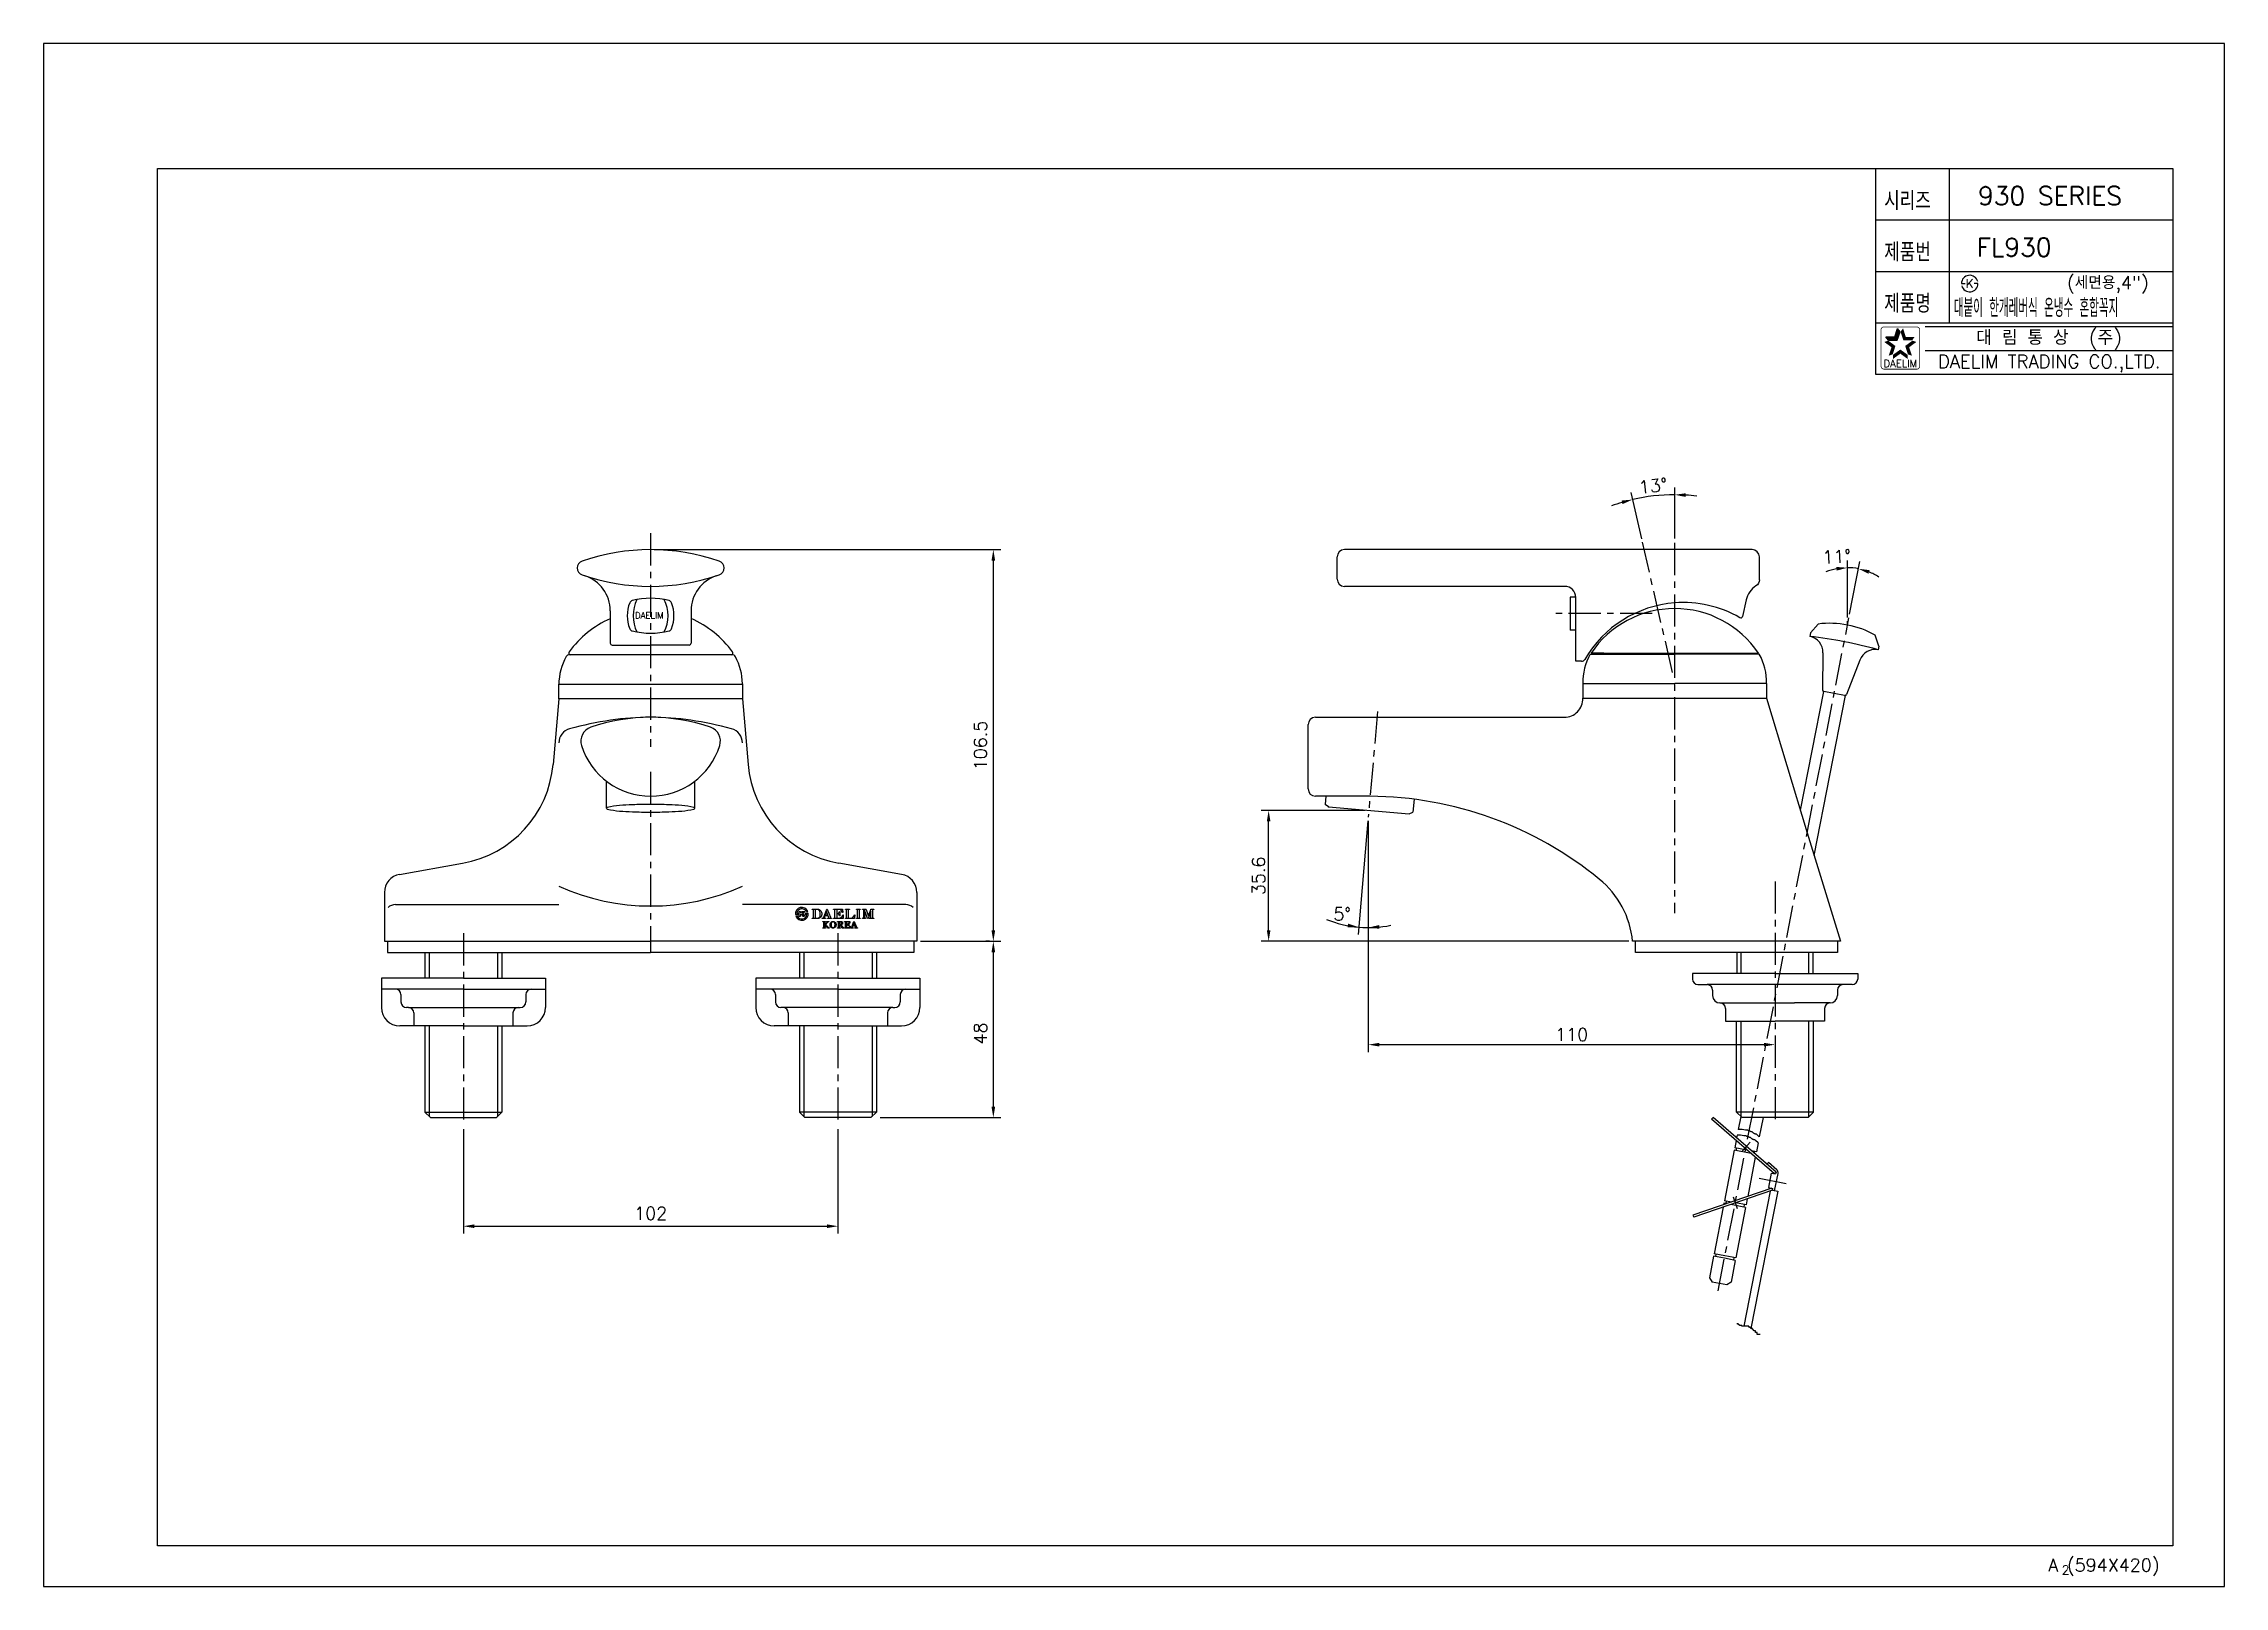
# Model space of a CAD drawing. Extents: x 3703 to 4297, y 2278 to 2698.
import ezdxf
from ezdxf.enums import TextEntityAlignment as Align

# ---------------------------------------------------------------- set-up
doc = ezdxf.new("R2010")
doc.units = 0
doc.header["$LTSCALE"] = 7
doc.header["$MEASUREMENT"] = 0
doc.header["$PDSIZE"] = -10
doc.linetypes.add('CENTER', pattern=[2, 1.25, -0.25, 0.25, -0.25])
doc.layers.get('0').update_dxf_attribs({"color": 2, "linetype": 'CONTINUOUS'})
for name, color, linetype in [('CL', 1, 'CENTER'), ('DIM', 2, 'CONTINUOUS'), ('DWG', 7, 'CONTINUOUS')]:
    doc.layers.add(name, color=color, linetype=linetype)
doc.styles.add('GHS', font='ROMANS', dxfattribs={"bigfont": 'GHS'})
doc.styles.add('HAN', font='TXT.shx', dxfattribs={"bigfont": 'GHS.shx'})
doc.styles.add('ROMANS', font='romans')

# ---------------------------------------------------------------- blocks, each defined once
blk = doc.blocks.new('KS')
at = {"layer": 'DIM'}
for p, q in [((-2.25, 0), (-1.75, 0)), ((-1.75, 0), (-1.25, 0)), ((1.75, 0), (1.25, 0)), ((2.25, 0), (1.75, 0))]:
    blk.add_line(p, q, dxfattribs=at)
for start, end in [(15, 180), (195, 0)]:
    blk.add_arc((0, 0), 2.25, start, end, dxfattribs=at)
at = {"layer": 'DIM', "style": 'HAN'}
blk.add_text('K', height=2.39, dxfattribs=at).set_placement((0, 0), align=Align.MIDDLE)
blk = doc.blocks.new('BORDER')
for p, q in [((1, 1), (0, 1)), ((0, 1), (0, 0)), ((1, 0), (1, 1)), ((0, 0), (1, 0))]:
    blk.add_line(p, q)
blk = doc.blocks.new('양식')
at = {"color": 4}
for p, q in [((1219, 386), (1768, 386)), ((1219, 11), (1219, 386)), ((1768, 386), (1768, 11)), ((1768, 11), (1219, 11))]:
    blk.add_line(p, q, dxfattribs=at)
at = {"color": 7}
for p, q in [((1687, 386), (1687, 330)), ((1707, 386), (1707, 344)), ((1687, 372), (1768, 372)), ((1687, 358), (1768, 358)), ((1687, 344), (1768, 344)), ((1687, 330), (1768, 330))]:
    blk.add_line(p, q, dxfattribs=at)
at = {"color": 2}
for p, q in [((1689.81, 340.18), (1692.24, 340.18)), ((1690.48, 339.27), (1689.81, 340.18)), ((1690.48, 339.27), (1692.9, 339.27)), ((1692.24, 340.18), (1692.99, 342.49)), ((1692.9, 339.27), (1693.65, 341.57)), ((1693.65, 341.57), (1692.99, 342.49))]:
    blk.add_line(p, q, dxfattribs=at)
at = {"color": 2, "linetype": 'Continuous'}
for p, q in [((1700.5, 343), (1768, 343)), ((1700.5, 336.5), (1768, 336.5))]:
    blk.add_line(p, q, dxfattribs=at)
at = {"color": 2, "linetype": 'Continuous', "const_width": 0.2}
for points in [[(1688.48, 342.13, -0.414214), (1689.23, 342.88)], [(1688.48, 332.13), (1688.48, 342.13, -1)], [(1689.23, 342.88), (1698.23, 342.88, -0.414214), (1698.98, 342.13, 0.043396)], [(1698.98, 342.13), (1698.98, 332.13, -0.414214), (1698.23, 331.38)], [(1698.23, 331.38), (1689.48, 331.38, -0.414214), (1688.48, 332.13, 0.672398)]]:
    blk.add_lwpolyline(points, format="xyb", dxfattribs=at)
at = {"color": 2}
for points in [[(1691.32, 337.35), (1692.4, 337.7), (1689.36, 338.78), (1690.43, 339.13)], [(1689.81, 340.18), (1690.48, 339.27), (1692.24, 340.18), (1692.9, 339.27)], [(1692.24, 340.18), (1692.9, 339.27), (1692.99, 342.49), (1693.65, 341.57)], [(1694.47, 342.49), (1693.8, 341.57), (1695.22, 340.18), (1694.55, 339.27)], [(1695.22, 340.18), (1694.55, 339.27), (1697.64, 340.18), (1696.98, 339.27)], [(1698.1, 338.78), (1697.02, 339.13), (1696.14, 337.35), (1695.06, 337.7)], [(1690.57, 335.05), (1691.65, 335.4), (1691.32, 337.35), (1692.4, 337.7)], [(1693.73, 335.6), (1693.73, 336.73), (1691.77, 334.18), (1691.77, 335.31)], [(1695.69, 334.18), (1695.69, 335.31), (1693.73, 335.6), (1693.73, 336.73)], [(1696.14, 337.35), (1695.06, 337.7), (1696.89, 335.05), (1695.81, 335.4)]]:
    blk.add_solid(points, dxfattribs=at)
at = {"xscale": 594, "yscale": 420, "zscale": 594}
blk.add_blockref('BORDER', (1188, 0), dxfattribs=at)
at = {"layer": 'DIM', "color": 4}
blk.add_blockref('KS', (1712.63, 354.68), dxfattribs=at)
at = {"color": 7, "linetype": 'Continuous'}
for s, height, style, p in [('대 림 통 상  (주)', 4, 'GHS', (1734.26, 339.7)), ('DAELIM TRADING CO.,LTD.', 3.6, 'ROMANS', (1734.26, 332.93))]:
    blk.add_text(s, height=height, dxfattribs=dict(at, style=style)).set_placement(p, align=Align.MIDDLE)
at = {"color": 2, "linetype": 'Continuous', "style": 'ROMANS'}
blk.add_text('DAELIM', height=2, dxfattribs=at).set_placement((1693.73, 331.93), align=Align.CENTER)
at = {"color": 7, "style": 'GHS'}
for s, height, p in [('A (594X420)', 3.5, (1734.01, 4.03)), ('2', 2.5, (1737.67, 3.19))]:
    blk.add_text(s, height=height, dxfattribs=at).set_placement(p)
at = {"layer": 'DIM', "style": 'GHS', "width": 0.8}
for s, p in [('시리즈', (1689.34, 374.73)), ('제품번', (1689.34, 360.73)), ('제품명', (1689.34, 346.73))]:
    blk.add_text(s, height=5, dxfattribs=at).set_placement(p)
blk = doc.blocks.new('FL930')
at = {"layer": 'CL'}
for p, q in [((3868.58, 2564.59), (3868.58, 2506.42)), ((4146.93, 2526.71), (4138.75, 2562.15)), ((4147.46, 2561.97), (4147.46, 2461.18)), ((4141.38, 2542.75), (4114.03, 2542.75)), ((4159.35, 2358.38), (4194.97, 2541.59)), ((4066.56, 2516.04), (4064.05, 2487.32)), ((3868.58, 2499.68), (3868.58, 2450.42)), ((4174.85, 2469.84), (4174.85, 2403.34)), ((3817.58, 2455.72), (3817.58, 2403.41)), ((3919.58, 2455.72), (3919.58, 2403.41))]:
    blk.add_line(p, q, dxfattribs=at)
at = {"layer": 'DIM'}
for p, q in [((4138.53, 2563.12), (4135.62, 2575.73)), ((4147.52, 2563.15), (4147.52, 2577.08)), ((3869.58, 2560.15), (3963.92, 2560.15)), ((3961.92, 2557.15), (3961.92, 2456.51)), ((4194.58, 2541.68), (4194.58, 2557.22)), ((4195.16, 2542.57), (4197.94, 2556.9)), ((4194.58, 2539.62), (4194.58, 2540.68)), ((4063.21, 2489.16), (4034.91, 2489.16)), ((4036.91, 2456.51), (4036.91, 2486.16)), ((4063.96, 2486.32), (4061.26, 2455.37)), ((4064.05, 2486.32), (4064.05, 2423.38)), ((3908.02, 2460.8), (3908.83, 2460.8)), ((3908.13, 2460.36), (3908.54, 2460.36)), ((3908.4, 2461.17), (3908.83, 2461.17)), ((3908.83, 2461.17), (3908.83, 2460.8)), ((3908.98, 2461.61), (3909.36, 2461.61)), ((3908.98, 2461.61), (3908.98, 2460.36)), ((3908.98, 2460.36), (3909.36, 2460.36)), ((3909.36, 2461.24), (3909.89, 2461.61)), ((3909.36, 2461.61), (3909.36, 2461.24)), ((3909.36, 2460.78), (3909.65, 2460.98)), ((3909.36, 2460.78), (3909.36, 2460.36)), ((3909.65, 2460.98), (3910.01, 2460.36)), ((3909.89, 2461.61), (3910.55, 2461.61)), ((3909.96, 2461.2), (3910.55, 2461.61)), ((3909.96, 2461.2), (3910.45, 2460.36)), ((3910.01, 2460.36), (3910.45, 2460.36)), ((3910.7, 2461.17), (3910.7, 2460.8)), ((3910.7, 2461.17), (3911.5, 2461.17)), ((3910.7, 2460.8), (3911.13, 2460.8)), ((3910.99, 2461.61), (3911.4, 2461.61)), ((3942.08, 2453.51), (3963.92, 2453.51)), ((3960.92, 2453.51), (3959.92, 2453.51)), ((4135.05, 2453.51), (4034.91, 2453.51)), ((3961.92, 2450.51), (3961.92, 2408.51)), ((4067.05, 2425.38), (4171.85, 2425.38)), ((3817.58, 2402.41), (3817.58, 2373.95)), ((3919.58, 2402.41), (3919.58, 2373.95)), ((3931.08, 2405.51), (3963.92, 2405.51)), ((3820.58, 2375.95), (3916.58, 2375.95))]:
    blk.add_line(p, q, dxfattribs=at)
at = {"layer": 'DIM', "color": 2}
for p, q in [((3912.59, 2462.3), (3913.85, 2462.3)), ((3912.59, 2462.18), (3912.59, 2462.3)), ((3912.78, 2462.17), (3912.59, 2462.18)), ((3912.59, 2459.83), (3912.75, 2459.83)), ((3912.59, 2459.7), (3912.59, 2459.83)), ((3913.78, 2459.7), (3912.59, 2459.7)), ((3912.75, 2459.83), (3912.85, 2459.86)), ((3912.88, 2462.15), (3912.78, 2462.17)), ((3912.85, 2459.86), (3912.92, 2459.93)), ((3912.93, 2462.07), (3912.88, 2462.15)), ((3912.92, 2459.93), (3912.94, 2460.01)), ((3912.94, 2461.97), (3912.93, 2462.07)), ((3912.94, 2460.01), (3912.94, 2461.97)), ((3913.43, 2462.06), (3913.41, 2461.99)), ((3913.41, 2461.99), (3913.41, 2460)), ((3913.41, 2460), (3913.42, 2459.91)), ((3913.42, 2459.91), (3913.46, 2459.87)), ((3913.48, 2462.12), (3913.43, 2462.06)), ((3913.46, 2459.87), (3913.51, 2459.83)), ((3913.57, 2462.15), (3913.48, 2462.12)), ((3913.51, 2459.83), (3913.6, 2459.83)), ((3913.64, 2462.15), (3913.57, 2462.15)), ((3913.6, 2459.83), (3913.72, 2459.83)), ((3913.7, 2462.15), (3913.64, 2462.15)), ((3913.76, 2462.15), (3913.7, 2462.15)), ((3913.72, 2459.83), (3913.85, 2459.83)), ((3913.93, 2462.15), (3913.76, 2462.15)), ((3913.97, 2459.7), (3913.78, 2459.7)), ((3913.85, 2462.3), (3914.01, 2462.29)), ((3913.85, 2459.83), (3914.02, 2459.84)), ((3914.12, 2462.13), (3913.93, 2462.15)), ((3914.17, 2459.72), (3913.97, 2459.7)), ((3914.01, 2462.29), (3914.16, 2462.27)), ((3914.02, 2459.84), (3914.19, 2459.86)), ((3914.28, 2462.09), (3914.12, 2462.13)), ((3914.16, 2462.27), (3914.31, 2462.23)), ((3914.35, 2459.75), (3914.17, 2459.72)), ((3914.19, 2459.86), (3914.34, 2459.91)), ((3914.39, 2462.03), (3914.28, 2462.09)), ((3914.31, 2462.23), (3914.46, 2462.17)), ((3914.34, 2459.91), (3914.44, 2459.97)), ((3914.5, 2459.81), (3914.35, 2459.75)), ((3914.49, 2461.95), (3914.39, 2462.03)), ((3914.44, 2459.97), (3914.54, 2460.06)), ((3914.46, 2462.17), (3914.59, 2462.11)), ((3914.57, 2461.86), (3914.49, 2461.95)), ((3914.64, 2459.88), (3914.5, 2459.81)), ((3914.54, 2460.06), (3914.62, 2460.15)), ((3914.69, 2461.6), (3914.57, 2461.86)), ((3914.59, 2462.11), (3914.71, 2462.03)), ((3914.62, 2460.15), (3914.71, 2460.4)), ((3914.77, 2459.97), (3914.64, 2459.88)), ((3914.75, 2461.27), (3914.69, 2461.6)), ((3914.71, 2462.03), (3914.85, 2461.91)), ((3914.71, 2460.4), (3914.75, 2460.71)), ((3914.76, 2460.99), (3914.75, 2461.27)), ((3914.75, 2460.71), (3914.76, 2460.99)), ((3914.9, 2460.09), (3914.77, 2459.97)), ((3914.85, 2461.91), (3914.97, 2461.77)), ((3915.01, 2460.23), (3914.9, 2460.09)), ((3914.97, 2461.77), (3915.07, 2461.6)), ((3915.1, 2460.39), (3915.01, 2460.23)), ((3915.07, 2461.6), (3915.14, 2461.42)), ((3915.16, 2460.57), (3915.1, 2460.39)), ((3915.14, 2461.42), (3915.19, 2461.21)), ((3915.2, 2460.77), (3915.16, 2460.57)), ((3915.19, 2461.21), (3915.21, 2460.98)), ((3915.21, 2460.98), (3915.2, 2460.77)), ((3915.29, 2459.83), (3915.37, 2459.84)), ((3915.29, 2459.7), (3915.29, 2459.83)), ((3916.22, 2459.7), (3915.29, 2459.7)), ((3915.37, 2459.84), (3915.45, 2459.86)), ((3915.45, 2459.86), (3915.53, 2459.89)), ((3915.53, 2459.89), (3915.63, 2459.96)), ((3915.63, 2459.96), (3915.7, 2460.03)), ((3915.7, 2460.03), (3915.75, 2460.14)), ((3915.75, 2460.14), (3915.89, 2460.48)), ((3915.89, 2460.48), (3916.03, 2460.84)), ((3916.06, 2460.49), (3915.91, 2460.11)), ((3915.91, 2460.11), (3915.92, 2459.95)), ((3915.92, 2459.95), (3916.05, 2459.86)), ((3916.03, 2460.84), (3916.18, 2461.23)), ((3916.05, 2459.86), (3916.22, 2459.83)), ((3916.9, 2460.49), (3916.06, 2460.49)), ((3916.48, 2461.62), (3916.1, 2460.62)), ((3916.1, 2460.62), (3916.87, 2460.62)), ((3916.18, 2461.23), (3916.33, 2461.61)), ((3916.22, 2459.83), (3916.22, 2459.7)), ((3916.33, 2461.61), (3916.47, 2461.97)), ((3916.47, 2461.97), (3916.59, 2462.3)), ((3916.87, 2460.62), (3916.48, 2461.62)), ((3916.59, 2462.3), (3916.7, 2462.3)), ((3916.7, 2462.3), (3917.55, 2460.09)), ((3916.74, 2459.7), (3916.74, 2459.82)), ((3916.74, 2459.82), (3916.97, 2459.82)), ((3917.86, 2459.7), (3916.74, 2459.7)), ((3917.08, 2460.01), (3916.9, 2460.49)), ((3916.97, 2459.82), (3917.04, 2459.85)), ((3917.04, 2459.85), (3917.09, 2459.92)), ((3917.09, 2459.92), (3917.08, 2460.01)), ((3917.55, 2460.09), (3917.61, 2459.94)), ((3917.61, 2459.94), (3917.7, 2459.86)), ((3917.7, 2459.86), (3917.86, 2459.83)), ((3917.86, 2459.83), (3917.86, 2459.7)), ((3918.43, 2462.3), (3920.78, 2462.3)), ((3918.43, 2462.17), (3918.43, 2462.3)), ((3918.62, 2462.17), (3918.43, 2462.17)), ((3918.43, 2459.83), (3918.6, 2459.84)), ((3918.43, 2459.7), (3918.43, 2459.83)), ((3919.26, 2459.7), (3918.43, 2459.7)), ((3918.6, 2459.84), (3918.73, 2459.9)), ((3918.7, 2462.14), (3918.62, 2462.17)), ((3918.75, 2462.08), (3918.7, 2462.14)), ((3918.73, 2459.9), (3918.79, 2460.05)), ((3918.78, 2462), (3918.75, 2462.08)), ((3918.79, 2460.05), (3918.78, 2462)), ((3919.27, 2462.09), (3919.25, 2462.01)), ((3919.25, 2462.01), (3919.25, 2461.23)), ((3919.25, 2461.23), (3919.26, 2461.18)), ((3919.26, 2460.92), (3919.25, 2460.88)), ((3919.25, 2460.88), (3919.25, 2460.19)), ((3919.25, 2460.19), (3919.25, 2460.12)), ((3919.25, 2460.12), (3919.25, 2460.06)), ((3919.25, 2460.06), (3919.26, 2460.01)), ((3919.26, 2461.18), (3919.3, 2461.14)), ((3919.3, 2460.96), (3919.26, 2460.92)), ((3919.26, 2460.01), (3919.3, 2459.93)), ((3920.08, 2459.7), (3919.26, 2459.7)), ((3919.32, 2462.13), (3919.27, 2462.09)), ((3919.3, 2461.14), (3919.35, 2461.12)), ((3919.35, 2460.97), (3919.3, 2460.96)), ((3919.3, 2459.93), (3919.37, 2459.87)), ((3919.41, 2462.15), (3919.32, 2462.13)), ((3919.35, 2461.12), (3919.48, 2461.12)), ((3919.48, 2460.97), (3919.35, 2460.97)), ((3919.37, 2459.87), (3919.46, 2459.85)), ((3919.84, 2462.15), (3919.41, 2462.15)), ((3919.46, 2459.85), (3919.61, 2459.85)), ((3919.48, 2461.12), (3919.73, 2461.17)), ((3919.76, 2460.9), (3919.48, 2460.97)), ((3919.61, 2459.85), (3919.85, 2459.85)), ((3919.73, 2461.17), (3919.94, 2461.33)), ((3919.95, 2460.72), (3919.76, 2460.9)), ((3920.27, 2462.06), (3919.84, 2462.15)), ((3919.85, 2459.85), (3920.03, 2459.85)), ((3919.94, 2461.33), (3920.04, 2461.6)), ((3920.03, 2460.44), (3919.95, 2460.72)), ((3920.15, 2460.44), (3920.03, 2460.44)), ((3920.03, 2459.85), (3920.37, 2459.96)), ((3920.04, 2461.6), (3920.15, 2461.6)), ((3920.9, 2459.7), (3920.08, 2459.7)), ((3920.15, 2461.6), (3920.15, 2460.44)), ((3920.61, 2461.79), (3920.27, 2462.06)), ((3920.37, 2459.96), (3920.73, 2460.25)), ((3920.82, 2461.37), (3920.61, 2461.79)), ((3920.73, 2460.25), (3920.9, 2460.68)), ((3920.78, 2462.3), (3920.83, 2462.29)), ((3920.92, 2461.37), (3920.82, 2461.37)), ((3920.83, 2462.29), (3920.86, 2462.27)), ((3920.86, 2462.27), (3920.87, 2462.23)), ((3920.87, 2462.23), (3920.92, 2461.37)), ((3920.9, 2460.68), (3921.03, 2460.68)), ((3920.94, 2459.71), (3920.9, 2459.7)), ((3920.98, 2459.75), (3920.94, 2459.71)), ((3920.99, 2459.8), (3920.98, 2459.75)), ((3921.03, 2460.68), (3920.99, 2459.8)), ((3921.63, 2462.3), (3922.73, 2462.3)), ((3921.63, 2462.17), (3921.63, 2462.3)), ((3921.76, 2462.17), (3921.63, 2462.17)), ((3921.63, 2459.83), (3921.78, 2459.83)), ((3921.63, 2459.7), (3921.63, 2459.83)), ((3924.05, 2459.7), (3921.63, 2459.7)), ((3921.85, 2462.14), (3921.76, 2462.17)), ((3921.78, 2459.83), (3921.87, 2459.87)), ((3921.93, 2462.07), (3921.85, 2462.14)), ((3921.87, 2459.87), (3921.93, 2459.94)), ((3921.96, 2461.94), (3921.93, 2462.07)), ((3921.93, 2459.94), (3921.96, 2460.04)), ((3921.96, 2460.04), (3921.96, 2461.94)), ((3922.44, 2462.05), (3922.42, 2461.96)), ((3922.42, 2461.96), (3922.42, 2460.09)), ((3922.42, 2460.09), (3922.42, 2459.98)), ((3922.42, 2459.98), (3922.47, 2459.89)), ((3922.5, 2462.13), (3922.44, 2462.05)), ((3922.47, 2459.89), (3922.6, 2459.85)), ((3922.6, 2462.17), (3922.5, 2462.13)), ((3922.73, 2462.17), (3922.6, 2462.17)), ((3922.6, 2459.85), (3923.2, 2459.85)), ((3922.73, 2462.3), (3922.73, 2462.17)), ((3923.2, 2459.85), (3923.61, 2460)), ((3923.61, 2460), (3923.94, 2460.33)), ((3923.94, 2460.33), (3924.08, 2460.73)), ((3924.1, 2459.71), (3924.05, 2459.7)), ((3924.08, 2460.73), (3924.2, 2460.73)), ((3924.13, 2459.74), (3924.1, 2459.71)), ((3924.15, 2459.79), (3924.13, 2459.74)), ((3924.2, 2460.73), (3924.15, 2459.79)), ((3924.62, 2462.3), (3925.65, 2462.3)), ((3924.62, 2462.17), (3924.62, 2462.3)), ((3924.75, 2462.17), (3924.62, 2462.17)), ((3924.62, 2459.83), (3924.76, 2459.83)), ((3924.62, 2459.7), (3924.62, 2459.83)), ((3925.65, 2459.7), (3924.62, 2459.7)), ((3924.85, 2462.14), (3924.75, 2462.17)), ((3924.76, 2459.83), (3924.86, 2459.87)), ((3924.89, 2462.08), (3924.85, 2462.14)), ((3924.86, 2459.87), (3924.9, 2459.96)), ((3924.91, 2462.01), (3924.89, 2462.08)), ((3924.9, 2459.96), (3924.91, 2460.04)), ((3924.91, 2460.04), (3924.91, 2462.01)), ((3925.39, 2462.03), (3925.38, 2460)), ((3925.38, 2460), (3925.4, 2459.92)), ((3925.41, 2462.1), (3925.39, 2462.03)), ((3925.4, 2459.92), (3925.44, 2459.86)), ((3925.46, 2462.15), (3925.41, 2462.1)), ((3925.44, 2459.86), (3925.53, 2459.83)), ((3925.53, 2462.17), (3925.46, 2462.15)), ((3925.65, 2462.17), (3925.53, 2462.17)), ((3925.53, 2459.83), (3925.65, 2459.83)), ((3925.65, 2462.3), (3925.65, 2462.17)), ((3925.65, 2459.83), (3925.65, 2459.7)), ((3926.28, 2462.3), (3927.07, 2462.3)), ((3926.28, 2462.17), (3926.28, 2462.3)), ((3926.39, 2462.17), (3926.28, 2462.17)), ((3926.28, 2459.83), (3926.46, 2459.88)), ((3926.28, 2459.7), (3926.28, 2459.83)), ((3927.12, 2459.7), (3926.28, 2459.7)), ((3926.5, 2462.15), (3926.39, 2462.17)), ((3926.46, 2459.88), (3926.59, 2459.99)), ((3926.59, 2462.08), (3926.5, 2462.15)), ((3926.64, 2461.94), (3926.59, 2462.08)), ((3926.59, 2459.99), (3926.64, 2460.16)), ((3926.64, 2460.16), (3926.64, 2461.94)), ((3927.64, 2459.74), (3926.82, 2462.03)), ((3926.82, 2462.03), (3926.82, 2460.45)), ((3926.82, 2460.45), (3926.82, 2460.14)), ((3926.82, 2460.14), (3926.87, 2459.98)), ((3926.87, 2459.98), (3926.98, 2459.87)), ((3926.98, 2459.87), (3927.12, 2459.83)), ((3927.07, 2462.3), (3927.15, 2462.28)), ((3927.12, 2459.83), (3927.12, 2459.7)), ((3927.15, 2462.28), (3927.22, 2462.24)), ((3927.22, 2462.24), (3927.27, 2462.17)), ((3927.27, 2462.17), (3927.84, 2460.52)), ((3927.84, 2459.74), (3927.64, 2459.74)), ((3928.56, 2461.63), (3927.84, 2459.74)), ((3927.84, 2460.52), (3927.91, 2460.52)), ((3927.91, 2460.52), (3928.12, 2461.07)), ((3928.12, 2461.07), (3928.33, 2461.62)), ((3928.13, 2459.83), (3928.29, 2459.83)), ((3928.13, 2459.7), (3928.13, 2459.83)), ((3929.39, 2459.7), (3928.13, 2459.7)), ((3928.29, 2459.83), (3928.42, 2459.85)), ((3928.33, 2461.62), (3928.52, 2462.17)), ((3928.42, 2459.85), (3928.52, 2459.93)), ((3928.52, 2462.17), (3928.56, 2462.23)), ((3928.52, 2459.93), (3928.56, 2460.07)), ((3928.56, 2462.23), (3928.61, 2462.27)), ((3928.56, 2460.07), (3928.56, 2461.63)), ((3928.61, 2462.27), (3928.68, 2462.3)), ((3928.68, 2462.3), (3929.39, 2462.3)), ((3929.06, 2462.05), (3929.04, 2461.94)), ((3929.04, 2461.94), (3929.04, 2460.07)), ((3929.04, 2460.07), (3929.06, 2459.94)), ((3929.14, 2462.13), (3929.06, 2462.05)), ((3929.06, 2459.94), (3929.14, 2459.86)), ((3929.25, 2462.17), (3929.14, 2462.13)), ((3929.14, 2459.86), (3929.26, 2459.83)), ((3929.39, 2462.17), (3929.25, 2462.17)), ((3929.26, 2459.83), (3929.39, 2459.83)), ((3929.39, 2462.3), (3929.39, 2462.17)), ((3929.39, 2459.83), (3929.39, 2459.7)), ((3915.5, 2458.84), (3915.5, 2458.93)), ((3915.5, 2458.93), (3916.25, 2458.93)), ((3915.53, 2458.83), (3915.5, 2458.84)), ((3915.5, 2457.13), (3915.5, 2457.22)), ((3915.5, 2457.22), (3915.52, 2457.22)), ((3916.25, 2457.13), (3915.5, 2457.13)), ((3915.52, 2457.22), (3915.55, 2457.22)), ((3915.55, 2458.83), (3915.53, 2458.83)), ((3915.58, 2458.82), (3915.55, 2458.83)), ((3915.55, 2457.22), (3915.59, 2457.22)), ((3915.61, 2458.81), (3915.58, 2458.82)), ((3915.59, 2457.22), (3915.62, 2457.23)), ((3915.64, 2458.8), (3915.61, 2458.81)), ((3915.62, 2457.23), (3915.65, 2457.23)), ((3915.66, 2458.79), (3915.64, 2458.8)), ((3915.65, 2457.23), (3915.66, 2457.24)), ((3915.69, 2458.78), (3915.66, 2458.79)), ((3915.66, 2457.24), (3915.69, 2457.25)), ((3915.71, 2458.76), (3915.69, 2458.78)), ((3915.69, 2457.25), (3915.71, 2457.27)), ((3915.72, 2458.74), (3915.71, 2458.76)), ((3915.71, 2457.27), (3915.72, 2457.29)), ((3915.73, 2458.72), (3915.72, 2458.74)), ((3915.72, 2457.29), (3915.73, 2457.31)), ((3915.74, 2458.69), (3915.73, 2458.72)), ((3915.73, 2457.34), (3915.74, 2457.37)), ((3915.73, 2457.31), (3915.73, 2457.34)), ((3915.74, 2458.67), (3915.74, 2458.69)), ((3915.74, 2457.37), (3915.74, 2458.67)), ((3916.02, 2458.76), (3916.01, 2458.73)), ((3916.01, 2458.73), (3916.01, 2458.71)), ((3916.01, 2458.71), (3916.01, 2458.68)), ((3916.01, 2458.68), (3916.01, 2458.06)), ((3916.01, 2458.06), (3916.03, 2458.06)), ((3916.04, 2458.01), (3916.01, 2458.01)), ((3916.01, 2458.01), (3916.01, 2457.38)), ((3916.01, 2457.38), (3916.01, 2457.35)), ((3916.01, 2457.35), (3916.01, 2457.33)), ((3916.01, 2457.33), (3916.02, 2457.31)), ((3916.04, 2458.78), (3916.02, 2458.76)), ((3916.02, 2457.31), (3916.04, 2457.28)), ((3916.03, 2458.06), (3916.11, 2458.12)), ((3916.05, 2458.79), (3916.04, 2458.78)), ((3916.17, 2457.87), (3916.04, 2458.01)), ((3916.04, 2457.28), (3916.06, 2457.27)), ((3916.08, 2458.81), (3916.05, 2458.79)), ((3916.06, 2457.27), (3916.08, 2457.25)), ((3916.1, 2458.81), (3916.08, 2458.81)), ((3916.08, 2457.25), (3916.1, 2457.25)), ((3916.13, 2458.82), (3916.1, 2458.81)), ((3916.1, 2457.25), (3916.12, 2457.24)), ((3916.11, 2458.12), (3916.18, 2458.19)), ((3916.12, 2457.24), (3916.16, 2457.23)), ((3916.16, 2458.83), (3916.13, 2458.82)), ((3916.19, 2458.83), (3916.16, 2458.83)), ((3916.16, 2457.23), (3916.19, 2457.22)), ((3916.29, 2457.72), (3916.17, 2457.87)), ((3916.18, 2458.19), (3916.26, 2458.26)), ((3916.22, 2458.83), (3916.19, 2458.83)), ((3916.19, 2457.22), (3916.22, 2457.22)), ((3916.25, 2458.84), (3916.22, 2458.83)), ((3916.22, 2457.22), (3916.25, 2457.22)), ((3916.25, 2458.93), (3916.25, 2458.84)), ((3916.25, 2457.22), (3916.25, 2457.13)), ((3916.26, 2458.26), (3916.33, 2458.33)), ((3916.38, 2458.23), (3916.29, 2458.14)), ((3916.29, 2458.14), (3916.41, 2458)), ((3916.41, 2457.58), (3916.29, 2457.72)), ((3916.33, 2458.33), (3916.39, 2458.4)), ((3916.47, 2458.32), (3916.38, 2458.23)), ((3916.39, 2458.4), (3916.46, 2458.47)), ((3916.41, 2458), (3916.51, 2457.87)), ((3916.53, 2457.43), (3916.41, 2457.58)), ((3916.46, 2458.84), (3916.46, 2458.93)), ((3916.46, 2458.93), (3917.14, 2458.93)), ((3916.48, 2458.84), (3916.46, 2458.84)), ((3916.46, 2458.47), (3916.52, 2458.54)), ((3916.57, 2458.42), (3916.47, 2458.32)), ((3916.49, 2458.83), (3916.48, 2458.84)), ((3916.51, 2458.83), (3916.49, 2458.83)), ((3916.53, 2458.83), (3916.51, 2458.83)), ((3916.51, 2457.87), (3916.61, 2457.76)), ((3916.52, 2458.54), (3916.57, 2458.6)), ((3916.55, 2458.83), (3916.53, 2458.83)), ((3916.64, 2457.28), (3916.53, 2457.43)), ((3916.57, 2458.82), (3916.55, 2458.83)), ((3916.59, 2458.82), (3916.57, 2458.82)), ((3916.57, 2458.6), (3916.6, 2458.65)), ((3916.66, 2458.53), (3916.57, 2458.42)), ((3916.61, 2458.81), (3916.59, 2458.82)), ((3916.6, 2458.65), (3916.63, 2458.7)), ((3916.63, 2458.8), (3916.61, 2458.81)), ((3916.61, 2457.76), (3916.69, 2457.65)), ((3916.64, 2458.8), (3916.63, 2458.8)), ((3916.63, 2458.7), (3916.64, 2458.74)), ((3916.65, 2458.79), (3916.64, 2458.8)), ((3916.64, 2458.74), (3916.65, 2458.77)), ((3916.74, 2457.13), (3916.64, 2457.28)), ((3916.65, 2458.77), (3916.65, 2458.79)), ((3916.75, 2458.63), (3916.66, 2458.53)), ((3916.69, 2457.65), (3916.78, 2457.54)), ((3917.24, 2457.13), (3916.74, 2457.13)), ((3916.84, 2458.73), (3916.75, 2458.63)), ((3916.78, 2457.54), (3916.87, 2457.42)), ((3916.86, 2458.75), (3916.84, 2458.73)), ((3916.89, 2458.77), (3916.86, 2458.75)), ((3916.87, 2457.42), (3916.91, 2457.38)), ((3916.92, 2458.79), (3916.89, 2458.77)), ((3916.91, 2457.38), (3916.95, 2457.34)), ((3916.95, 2458.8), (3916.92, 2458.79)), ((3916.98, 2458.81), (3916.95, 2458.8)), ((3916.95, 2457.34), (3916.98, 2457.31)), ((3917.01, 2458.82), (3916.98, 2458.81)), ((3916.98, 2457.31), (3917.02, 2457.29)), ((3917.03, 2458.82), (3917.01, 2458.82)), ((3917.02, 2457.29), (3917.05, 2457.27)), ((3917.04, 2458.83), (3917.03, 2458.82)), ((3917.06, 2458.83), (3917.04, 2458.83)), ((3917.05, 2457.27), (3917.08, 2457.25)), ((3917.07, 2458.83), (3917.06, 2458.83)), ((3917.08, 2458.83), (3917.07, 2458.83)), ((3917.09, 2458.83), (3917.08, 2458.83)), ((3917.08, 2457.25), (3917.1, 2457.24)), ((3917.1, 2458.83), (3917.09, 2458.83)), ((3917.11, 2458.83), (3917.1, 2458.83)), ((3917.1, 2457.24), (3917.13, 2457.23)), ((3917.12, 2458.84), (3917.11, 2458.83)), ((3917.13, 2458.84), (3917.12, 2458.84)), ((3917.14, 2458.84), (3917.13, 2458.84)), ((3917.13, 2458.84), (3917.13, 2458.84)), ((3917.13, 2457.23), (3917.16, 2457.23)), ((3917.14, 2458.93), (3917.14, 2458.84)), ((3917.16, 2457.23), (3917.19, 2457.22)), ((3917.19, 2457.22), (3917.22, 2457.22)), ((3917.22, 2457.22), (3917.24, 2457.22)), ((3917.24, 2457.22), (3917.24, 2457.13)), ((3917.44, 2458.02), (3917.45, 2458.16)), ((3917.45, 2457.9), (3917.44, 2458.02)), ((3917.45, 2458.16), (3917.47, 2458.28)), ((3917.47, 2457.78), (3917.45, 2457.9)), ((3917.47, 2458.28), (3917.51, 2458.4)), ((3917.5, 2457.67), (3917.47, 2457.78)), ((3917.55, 2457.56), (3917.5, 2457.67)), ((3917.51, 2458.4), (3917.56, 2458.5)), ((3917.61, 2457.46), (3917.55, 2457.56)), ((3917.56, 2458.5), (3917.62, 2458.6)), ((3917.68, 2457.38), (3917.61, 2457.46)), ((3917.62, 2458.6), (3917.69, 2458.68)), ((3917.75, 2457.31), (3917.68, 2457.38)), ((3917.69, 2458.68), (3917.77, 2458.76)), ((3917.74, 2458.13), (3917.73, 2458.02)), ((3917.73, 2458.02), (3917.74, 2457.91)), ((3917.75, 2458.23), (3917.74, 2458.13)), ((3917.74, 2457.91), (3917.75, 2457.81)), ((3917.76, 2458.33), (3917.75, 2458.23)), ((3917.75, 2457.81), (3917.77, 2457.71)), ((3917.84, 2457.24), (3917.75, 2457.31)), ((3917.79, 2458.42), (3917.76, 2458.33)), ((3917.77, 2458.76), (3917.86, 2458.82)), ((3917.77, 2457.71), (3917.79, 2457.62)), ((3917.82, 2458.5), (3917.79, 2458.42)), ((3917.79, 2457.62), (3917.82, 2457.54)), ((3917.85, 2458.57), (3917.82, 2458.5)), ((3917.82, 2457.54), (3917.87, 2457.46)), ((3917.94, 2457.19), (3917.84, 2457.24)), ((3917.9, 2458.64), (3917.85, 2458.57)), ((3917.86, 2458.82), (3917.95, 2458.86)), ((3917.87, 2457.46), (3917.91, 2457.4)), ((3917.96, 2458.7), (3917.9, 2458.64)), ((3917.91, 2457.4), (3917.97, 2457.34)), ((3918.04, 2457.16), (3917.94, 2457.19)), ((3917.95, 2458.86), (3918.05, 2458.9)), ((3918.02, 2458.75), (3917.96, 2458.7)), ((3917.97, 2457.34), (3918.03, 2457.29)), ((3918.09, 2458.79), (3918.02, 2458.75)), ((3918.03, 2457.29), (3918.1, 2457.26)), ((3918.15, 2457.13), (3918.04, 2457.16)), ((3918.05, 2458.9), (3918.16, 2458.92)), ((3918.18, 2458.81), (3918.09, 2458.79)), ((3918.1, 2457.26), (3918.18, 2457.24)), ((3918.27, 2457.13), (3918.15, 2457.13)), ((3918.16, 2458.92), (3918.27, 2458.93)), ((3918.27, 2458.82), (3918.18, 2458.81)), ((3918.18, 2457.24), (3918.27, 2457.23)), ((3918.27, 2458.93), (3918.38, 2458.92)), ((3918.35, 2458.81), (3918.27, 2458.82)), ((3918.27, 2457.23), (3918.35, 2457.24)), ((3918.38, 2457.13), (3918.27, 2457.13)), ((3918.43, 2458.79), (3918.35, 2458.81)), ((3918.35, 2457.24), (3918.43, 2457.26)), ((3918.38, 2458.92), (3918.49, 2458.9)), ((3918.48, 2457.15), (3918.38, 2457.13)), ((3918.5, 2458.76), (3918.43, 2458.79)), ((3918.43, 2457.26), (3918.5, 2457.3)), ((3918.58, 2457.19), (3918.48, 2457.15)), ((3918.49, 2458.9), (3918.59, 2458.86)), ((3918.56, 2458.72), (3918.5, 2458.76)), ((3918.5, 2457.3), (3918.57, 2457.34)), ((3918.62, 2458.66), (3918.56, 2458.72)), ((3918.57, 2457.34), (3918.62, 2457.4)), ((3918.68, 2457.24), (3918.58, 2457.19)), ((3918.59, 2458.86), (3918.69, 2458.81)), ((3918.66, 2458.6), (3918.62, 2458.66)), ((3918.62, 2457.4), (3918.67, 2457.46)), ((3918.71, 2458.53), (3918.66, 2458.6)), ((3918.67, 2457.46), (3918.71, 2457.54)), ((3918.77, 2457.3), (3918.68, 2457.24)), ((3918.69, 2458.81), (3918.77, 2458.75)), ((3918.74, 2458.44), (3918.71, 2458.53)), ((3918.71, 2457.54), (3918.74, 2457.62)), ((3918.77, 2458.35), (3918.74, 2458.44)), ((3918.74, 2457.62), (3918.77, 2457.71)), ((3918.77, 2458.75), (3918.85, 2458.68)), ((3918.78, 2458.25), (3918.77, 2458.35)), ((3918.77, 2457.71), (3918.79, 2457.81)), ((3918.85, 2457.37), (3918.77, 2457.3)), ((3918.8, 2458.14), (3918.78, 2458.25)), ((3918.79, 2457.81), (3918.8, 2457.91)), ((3918.8, 2458.02), (3918.8, 2458.14)), ((3918.8, 2457.91), (3918.8, 2458.02)), ((3918.85, 2458.68), (3918.92, 2458.6)), ((3918.92, 2457.45), (3918.85, 2457.37)), ((3918.92, 2458.6), (3918.98, 2458.5)), ((3918.98, 2457.55), (3918.92, 2457.45)), ((3918.98, 2458.5), (3919.03, 2458.4)), ((3919.03, 2457.65), (3918.98, 2457.55)), ((3919.03, 2458.4), (3919.06, 2458.28)), ((3919.06, 2457.77), (3919.03, 2457.65)), ((3919.06, 2458.28), (3919.09, 2458.16)), ((3919.09, 2457.89), (3919.06, 2457.77)), ((3919.09, 2458.16), (3919.09, 2458.02)), ((3919.09, 2458.02), (3919.09, 2457.89)), ((3919.48, 2458.93), (3920.31, 2458.93)), ((3919.48, 2458.84), (3919.48, 2458.93)), ((3919.51, 2458.83), (3919.48, 2458.84)), ((3919.48, 2457.13), (3919.48, 2457.22)), ((3919.48, 2457.22), (3919.51, 2457.22)), ((3920.25, 2457.13), (3919.48, 2457.13)), ((3919.54, 2458.83), (3919.51, 2458.83)), ((3919.51, 2457.22), (3919.54, 2457.22)), ((3919.57, 2458.82), (3919.54, 2458.83)), ((3919.54, 2457.22), (3919.57, 2457.23)), ((3919.6, 2458.82), (3919.57, 2458.82)), ((3919.57, 2457.23), (3919.61, 2457.23)), ((3919.63, 2458.81), (3919.6, 2458.82)), ((3919.61, 2457.23), (3919.63, 2457.24)), ((3919.65, 2458.8), (3919.63, 2458.81)), ((3919.63, 2457.24), (3919.65, 2457.24)), ((3919.68, 2458.79), (3919.65, 2458.8)), ((3919.65, 2457.24), (3919.68, 2457.25)), ((3919.7, 2458.77), (3919.68, 2458.79)), ((3919.68, 2457.25), (3919.69, 2457.27)), ((3919.69, 2457.27), (3919.71, 2457.29)), ((3919.71, 2458.75), (3919.7, 2458.77)), ((3919.72, 2458.73), (3919.71, 2458.75)), ((3919.71, 2457.29), (3919.72, 2457.31)), ((3919.72, 2458.7), (3919.72, 2458.73)), ((3919.73, 2458.67), (3919.72, 2458.7)), ((3919.72, 2457.34), (3919.73, 2457.37)), ((3919.72, 2457.31), (3919.72, 2457.34)), ((3919.73, 2457.37), (3919.73, 2458.67)), ((3920, 2458.82), (3920, 2458.05)), ((3920.21, 2458.82), (3920, 2458.82)), ((3920, 2458.05), (3920.16, 2458.05)), ((3920, 2457.94), (3920, 2457.37)), ((3920.18, 2457.94), (3920, 2457.94)), ((3920, 2457.37), (3920, 2457.34)), ((3920, 2457.34), (3920, 2457.32)), ((3920, 2457.32), (3920.01, 2457.29)), ((3920.01, 2457.29), (3920.02, 2457.27)), ((3920.02, 2457.27), (3920.04, 2457.26)), ((3920.04, 2457.26), (3920.07, 2457.24)), ((3920.07, 2457.24), (3920.09, 2457.24)), ((3920.09, 2457.24), (3920.11, 2457.23)), ((3920.11, 2457.23), (3920.15, 2457.23)), ((3920.15, 2457.23), (3920.18, 2457.22)), ((3920.16, 2458.05), (3920.27, 2458.06)), ((3920.28, 2457.81), (3920.18, 2457.94)), ((3920.18, 2457.22), (3920.22, 2457.22)), ((3920.32, 2458.81), (3920.21, 2458.82)), ((3920.22, 2457.22), (3920.25, 2457.22)), ((3920.25, 2457.22), (3920.25, 2457.13)), ((3920.27, 2458.06), (3920.37, 2458.1)), ((3920.37, 2457.69), (3920.28, 2457.81)), ((3920.31, 2458.93), (3920.39, 2458.92)), ((3920.4, 2458.78), (3920.32, 2458.81)), ((3920.37, 2458.1), (3920.45, 2458.16)), ((3920.46, 2457.56), (3920.37, 2457.69)), ((3920.39, 2458.92), (3920.46, 2458.92)), ((3920.48, 2458.73), (3920.4, 2458.78)), ((3920.51, 2458.03), (3920.44, 2458.01)), ((3920.44, 2458.01), (3920.53, 2457.9)), ((3920.45, 2458.16), (3920.52, 2458.25)), ((3920.46, 2458.92), (3920.53, 2458.9)), ((3920.55, 2457.43), (3920.46, 2457.56)), ((3920.53, 2458.66), (3920.48, 2458.73)), ((3920.57, 2458.06), (3920.51, 2458.03)), ((3920.52, 2458.25), (3920.56, 2458.35)), ((3920.53, 2458.9), (3920.59, 2458.88)), ((3920.56, 2458.57), (3920.53, 2458.66)), ((3920.53, 2457.9), (3920.6, 2457.8)), ((3920.65, 2457.29), (3920.55, 2457.43)), ((3920.57, 2458.47), (3920.56, 2458.57)), ((3920.56, 2458.35), (3920.57, 2458.47)), ((3920.62, 2458.08), (3920.57, 2458.06)), ((3920.59, 2458.88), (3920.65, 2458.86)), ((3920.6, 2457.8), (3920.67, 2457.72)), ((3920.67, 2458.11), (3920.62, 2458.08)), ((3920.65, 2458.86), (3920.71, 2458.83)), ((3920.75, 2457.13), (3920.65, 2457.29)), ((3920.72, 2458.14), (3920.67, 2458.11)), ((3920.67, 2457.72), (3920.73, 2457.63)), ((3920.71, 2458.83), (3920.76, 2458.79)), ((3920.76, 2458.18), (3920.72, 2458.14)), ((3920.73, 2457.63), (3920.8, 2457.53)), ((3921.24, 2457.13), (3920.75, 2457.13)), ((3920.76, 2458.79), (3920.8, 2458.75)), ((3920.8, 2458.22), (3920.76, 2458.18)), ((3920.8, 2458.75), (3920.84, 2458.7)), ((3920.83, 2458.26), (3920.8, 2458.22)), ((3920.8, 2457.53), (3920.88, 2457.42)), ((3920.85, 2458.31), (3920.83, 2458.26)), ((3920.84, 2458.7), (3920.86, 2458.64)), ((3920.87, 2458.37), (3920.85, 2458.31)), ((3920.86, 2458.64), (3920.88, 2458.57)), ((3920.88, 2458.43), (3920.87, 2458.37)), ((3920.88, 2458.57), (3920.88, 2458.5)), ((3920.88, 2458.5), (3920.88, 2458.43)), ((3920.88, 2457.42), (3920.92, 2457.38)), ((3920.92, 2457.38), (3920.95, 2457.34)), ((3920.95, 2457.34), (3920.98, 2457.31)), ((3920.98, 2457.31), (3921.01, 2457.29)), ((3921.01, 2457.29), (3921.04, 2457.27)), ((3921.04, 2457.27), (3921.07, 2457.25)), ((3921.07, 2457.25), (3921.1, 2457.24)), ((3921.1, 2457.24), (3921.12, 2457.23)), ((3921.12, 2457.23), (3921.16, 2457.23)), ((3921.16, 2457.23), (3921.19, 2457.22)), ((3921.19, 2457.22), (3921.21, 2457.22)), ((3921.21, 2457.22), (3921.24, 2457.22)), ((3921.24, 2457.22), (3921.24, 2457.13)), ((3921.42, 2458.93), (3922.81, 2458.93)), ((3921.42, 2458.84), (3921.42, 2458.93)), ((3921.44, 2458.83), (3921.42, 2458.84)), ((3921.42, 2457.22), (3921.45, 2457.22)), ((3921.42, 2457.13), (3921.42, 2457.22)), ((3922.91, 2457.13), (3921.42, 2457.13)), ((3921.47, 2458.83), (3921.44, 2458.83)), ((3921.45, 2457.22), (3921.48, 2457.22)), ((3921.51, 2458.82), (3921.47, 2458.83)), ((3921.48, 2457.22), (3921.52, 2457.23)), ((3921.55, 2458.81), (3921.51, 2458.82)), ((3921.52, 2457.23), (3921.56, 2457.23)), ((3921.58, 2458.8), (3921.55, 2458.81)), ((3921.56, 2457.23), (3921.58, 2457.24)), ((3921.6, 2458.79), (3921.58, 2458.8)), ((3921.58, 2457.24), (3921.6, 2457.24)), ((3921.63, 2458.78), (3921.6, 2458.79)), ((3921.6, 2457.24), (3921.63, 2457.26)), ((3921.65, 2458.76), (3921.63, 2458.78)), ((3921.63, 2457.26), (3921.64, 2457.28)), ((3921.64, 2457.28), (3921.66, 2457.29)), ((3921.66, 2458.74), (3921.65, 2458.76)), ((3921.67, 2458.72), (3921.66, 2458.74)), ((3921.66, 2457.29), (3921.67, 2457.32)), ((3921.67, 2458.69), (3921.67, 2458.72)), ((3921.67, 2458.67), (3921.67, 2458.69)), ((3921.67, 2457.37), (3921.67, 2458.67)), ((3921.67, 2457.34), (3921.67, 2457.37)), ((3921.67, 2457.32), (3921.67, 2457.34)), ((3922.23, 2458.83), (3921.94, 2458.83)), ((3921.94, 2458.83), (3921.94, 2458.11)), ((3921.94, 2458.11), (3922.15, 2458.11)), ((3921.94, 2458.01), (3921.94, 2457.47)), ((3922.15, 2458.01), (3921.94, 2458.01)), ((3921.94, 2457.47), (3921.95, 2457.42)), ((3921.95, 2457.42), (3921.95, 2457.37)), ((3921.95, 2457.37), (3921.96, 2457.34)), ((3921.96, 2457.34), (3921.97, 2457.31)), ((3921.97, 2457.31), (3921.98, 2457.29)), ((3921.98, 2457.29), (3922, 2457.27)), ((3922, 2457.27), (3922.02, 2457.25)), ((3922.02, 2457.25), (3922.05, 2457.24)), ((3922.05, 2457.24), (3922.09, 2457.24)), ((3922.09, 2457.24), (3922.13, 2457.23)), ((3922.13, 2457.23), (3922.19, 2457.23)), ((3922.15, 2458.11), (3922.21, 2458.11)), ((3922.2, 2458.01), (3922.15, 2458.01)), ((3922.19, 2457.23), (3922.25, 2457.23)), ((3922.24, 2458), (3922.2, 2458.01)), ((3922.21, 2458.11), (3922.25, 2458.12)), ((3922.27, 2458.83), (3922.23, 2458.83)), ((3922.28, 2457.99), (3922.24, 2458)), ((3922.25, 2458.12), (3922.29, 2458.13)), ((3922.25, 2457.23), (3922.28, 2457.23)), ((3922.31, 2458.83), (3922.27, 2458.83)), ((3922.31, 2457.98), (3922.28, 2457.99)), ((3922.28, 2457.23), (3922.32, 2457.23)), ((3922.29, 2458.13), (3922.32, 2458.14)), ((3922.35, 2458.82), (3922.31, 2458.83)), ((3922.34, 2457.96), (3922.31, 2457.98)), ((3922.32, 2458.14), (3922.34, 2458.17)), ((3922.32, 2457.23), (3922.36, 2457.23)), ((3922.34, 2458.17), (3922.37, 2458.19)), ((3922.37, 2457.93), (3922.34, 2457.96)), ((3922.39, 2458.82), (3922.35, 2458.82)), ((3922.36, 2457.23), (3922.41, 2457.23)), ((3922.37, 2458.19), (3922.39, 2458.22)), ((3922.38, 2457.9), (3922.37, 2457.93)), ((3922.4, 2457.87), (3922.38, 2457.9)), ((3922.42, 2458.82), (3922.39, 2458.82)), ((3922.39, 2458.22), (3922.4, 2458.25)), ((3922.4, 2458.25), (3922.42, 2458.29)), ((3922.41, 2457.83), (3922.4, 2457.87)), ((3922.43, 2457.79), (3922.41, 2457.83)), ((3922.41, 2457.23), (3922.44, 2457.23)), ((3922.44, 2458.82), (3922.42, 2458.82)), ((3922.42, 2458.29), (3922.43, 2458.33)), ((3922.43, 2458.33), (3922.44, 2458.37)), ((3922.44, 2457.74), (3922.43, 2457.79)), ((3922.5, 2458.8), (3922.44, 2458.82)), ((3922.44, 2458.41), (3922.54, 2458.41)), ((3922.44, 2458.37), (3922.44, 2458.41)), ((3922.44, 2457.7), (3922.44, 2457.74)), ((3922.54, 2457.7), (3922.44, 2457.7)), ((3922.44, 2457.23), (3922.48, 2457.24)), ((3922.48, 2457.24), (3922.51, 2457.24)), ((3922.55, 2458.76), (3922.5, 2458.8)), ((3922.51, 2457.24), (3922.54, 2457.25)), ((3922.54, 2458.41), (3922.54, 2457.7)), ((3922.54, 2457.25), (3922.58, 2457.25)), ((3922.61, 2458.7), (3922.55, 2458.76)), ((3922.58, 2457.25), (3922.61, 2457.26)), ((3922.66, 2458.63), (3922.61, 2458.7)), ((3922.61, 2457.26), (3922.63, 2457.28)), ((3922.63, 2457.28), (3922.65, 2457.29)), ((3922.65, 2457.29), (3922.69, 2457.34)), ((3922.69, 2458.56), (3922.66, 2458.63)), ((3922.72, 2458.49), (3922.69, 2458.56)), ((3922.69, 2457.34), (3922.73, 2457.4)), ((3922.81, 2458.49), (3922.72, 2458.49)), ((3922.73, 2457.4), (3922.77, 2457.47)), ((3922.77, 2457.47), (3922.81, 2457.55)), ((3922.81, 2458.93), (3922.81, 2458.49)), ((3922.81, 2457.55), (3922.84, 2457.61)), ((3922.84, 2457.61), (3922.85, 2457.66)), ((3922.85, 2457.66), (3922.95, 2457.66)), ((3922.95, 2457.66), (3922.91, 2457.13)), ((3923.08, 2457.22), (3923.11, 2457.22)), ((3923.08, 2457.13), (3923.08, 2457.22)), ((3923.75, 2457.13), (3923.08, 2457.13)), ((3923.11, 2457.22), (3923.13, 2457.22)), ((3923.13, 2457.22), (3923.16, 2457.23)), ((3923.16, 2457.23), (3923.2, 2457.24)), ((3923.2, 2457.24), (3923.22, 2457.25)), ((3923.22, 2457.25), (3923.25, 2457.26)), ((3923.25, 2457.26), (3923.28, 2457.28)), ((3923.28, 2457.28), (3923.3, 2457.31)), ((3923.3, 2457.31), (3923.32, 2457.33)), ((3923.32, 2457.33), (3923.34, 2457.36)), ((3923.34, 2457.36), (3923.36, 2457.39)), ((3923.36, 2457.39), (3923.38, 2457.43)), ((3923.38, 2457.43), (3923.47, 2457.67)), ((3923.47, 2457.67), (3923.57, 2457.92)), ((3923.51, 2457.41), (3923.5, 2457.38)), ((3923.5, 2457.38), (3923.5, 2457.36)), ((3923.5, 2457.36), (3923.5, 2457.34)), ((3923.5, 2457.34), (3923.5, 2457.33)), ((3923.5, 2457.33), (3923.5, 2457.29)), ((3923.5, 2457.29), (3923.53, 2457.27)), ((3923.52, 2457.47), (3923.51, 2457.43)), ((3923.51, 2457.43), (3923.51, 2457.41)), ((3923.54, 2457.51), (3923.52, 2457.47)), ((3923.53, 2457.27), (3923.57, 2457.25)), ((3923.55, 2457.55), (3923.54, 2457.51)), ((3923.56, 2457.59), (3923.55, 2457.55)), ((3923.58, 2457.63), (3923.56, 2457.59)), ((3923.57, 2457.92), (3923.67, 2458.19)), ((3923.57, 2457.25), (3923.63, 2457.23)), ((3923.6, 2457.69), (3923.58, 2457.63)), ((3923.62, 2457.74), (3923.6, 2457.69)), ((3924.24, 2457.74), (3923.62, 2457.74)), ((3923.63, 2457.23), (3923.69, 2457.22)), ((3923.93, 2458.54), (3923.66, 2457.85)), ((3923.66, 2457.85), (3924.2, 2457.85)), ((3923.67, 2458.19), (3923.78, 2458.45)), ((3923.69, 2457.22), (3923.75, 2457.22)), ((3923.75, 2457.22), (3923.75, 2457.13)), ((3923.78, 2458.45), (3923.87, 2458.7)), ((3923.87, 2458.7), (3923.96, 2458.93)), ((3924.2, 2457.85), (3923.93, 2458.54)), ((3923.96, 2458.93), (3924.06, 2458.93)), ((3924.06, 2458.93), (3924.65, 2457.4)), ((3924.17, 2457.22), (3924.23, 2457.22)), ((3924.17, 2457.13), (3924.17, 2457.22)), ((3924.91, 2457.13), (3924.17, 2457.13)), ((3924.23, 2457.22), (3924.29, 2457.23)), ((3924.39, 2457.34), (3924.24, 2457.74)), ((3924.29, 2457.23), (3924.34, 2457.24)), ((3924.34, 2457.24), (3924.37, 2457.25)), ((3924.37, 2457.25), (3924.39, 2457.27)), ((3924.39, 2457.33), (3924.39, 2457.34)), ((3924.4, 2457.32), (3924.39, 2457.33)), ((3924.39, 2457.27), (3924.4, 2457.29)), ((3924.4, 2457.31), (3924.4, 2457.32)), ((3924.4, 2457.3), (3924.4, 2457.31)), ((3924.4, 2457.29), (3924.4, 2457.3)), ((3924.4, 2457.29), (3924.4, 2457.29)), ((3924.65, 2457.4), (3924.66, 2457.37)), ((3924.66, 2457.37), (3924.68, 2457.34)), ((3924.68, 2457.34), (3924.69, 2457.32)), ((3924.69, 2457.32), (3924.71, 2457.3)), ((3924.71, 2457.3), (3924.73, 2457.28)), ((3924.73, 2457.28), (3924.76, 2457.26)), ((3924.76, 2457.26), (3924.78, 2457.25)), ((3924.78, 2457.25), (3924.81, 2457.24)), ((3924.81, 2457.24), (3924.83, 2457.23)), ((3924.83, 2457.23), (3924.86, 2457.22)), ((3924.86, 2457.22), (3924.89, 2457.22)), ((3924.89, 2457.22), (3924.91, 2457.22)), ((3924.91, 2457.22), (3924.91, 2457.13))]:
    blk.add_line(p, q, dxfattribs=at)
at = {"layer": 'DIM'}
for centre, radius, start, end in [((4147.52, 2524.16), 50.92, 106.3761, 109.7522), ((4147.52, 2524.16), 50.92, 90, 103), ((4147.52, 2524.16), 50.92, 83.2478, 86.6239), ((4194.58, 2539.62), 15.6, 101.03576, 112.07152), ((4194.58, 2539.62), 15.6, 79, 90), ((4194.58, 2539.62), 15.6, 56.92848, 67.96424), ((3909.76, 2460.98), 1.75, 20.92483, 186.15064), ((3909.76, 2460.98), 1.75, 200.92483, 6.15064), ((3909.76, 2460.98), 1.38, 27.03569, 172.16252), ((3909.76, 2460.98), 1.38, 207.03569, 352.16252), ((4064.05, 2487.32), 30.07, 247.79766, 265), ((4064.05, 2487.32), 30.07, 265, 281.74903)]:
    blk.add_arc(centre, radius, start, end, dxfattribs=at)
for points in [[(4133.04, 2573.5), (4133.29, 2572.54), (4136.07, 2573.78)], [(4150.5, 2574.5), (4150.53, 2575.5), (4147.52, 2575.08)], [(3961.42, 2557.15), (3962.42, 2557.15), (3961.92, 2560.15)], [(4191.55, 2555.43), (4191.65, 2554.44), (4194.58, 2555.22)], [(4200.29, 2553.61), (4200.58, 2554.56), (4197.56, 2554.94)], [(4036.41, 2486.16), (4037.41, 2486.16), (4036.91, 2489.16)], [(3961.42, 2456.51), (3962.42, 2456.51), (3961.92, 2453.51)], [(3961.42, 2450.51), (3962.42, 2450.51), (3961.92, 2453.51)], [(4036.41, 2456.51), (4037.41, 2456.51), (4036.91, 2453.51)], [(4058.54, 2458.32), (4058.39, 2457.33), (4061.43, 2457.38)], [(4067.08, 2456.93), (4067.01, 2457.93), (4064.05, 2457.25)], [(4067.05, 2425.88), (4067.05, 2424.88), (4064.05, 2425.38)], [(3961.42, 2408.51), (3962.42, 2408.51), (3961.92, 2405.51)], [(3820.58, 2376.45), (3820.58, 2375.45), (3817.58, 2375.95)], [(3916.58, 2376.45), (3916.58, 2375.45), (3919.58, 2375.95)]]:
    blk.add_solid(points, dxfattribs=at)
at = {"layer": 'DIM', "color": 2}
blk.add_solid([(4171.85, 2425.88), (4171.85, 2424.88), (4174.85, 2425.38)], dxfattribs=at)
at = {"layer": 'DWG'}
for p, q in [((4168.57, 2560.15), (4057.57, 2560.15)), ((4055.57, 2552.15), (4055.57, 2558.15)), ((4170.57, 2551.97), (4170.57, 2558.15)), ((4117.57, 2550.15), (4057.57, 2550.15)), ((3857.58, 2543.5), (3857.58, 2534.65)), ((3879.58, 2543.5), (3879.58, 2534.65)), ((4119.07, 2547.25), (4119.07, 2538.25)), ((4120.57, 2547.25), (4119.07, 2547.25)), ((4120.57, 2529.75), (4120.57, 2547.15)), ((4120.57, 2538.25), (4119.07, 2538.25)), ((4184.5, 2537.51), (4184.3, 2536.53)), ((4184.5, 2537.51), (4186.57, 2539.9)), ((4203.15, 2533.89), (4202.12, 2536.88)), ((3890.78, 2531.51), (3846.47, 2531.51)), ((3858.08, 2534.15), (3868.58, 2534.15)), ((3879.08, 2534.15), (3868.58, 2534.15)), ((4124.48, 2531.67), (4147.52, 2531.67)), ((4128.22, 2531.97), (4124.72, 2531.97)), ((4125.67, 2531.97), (4125.67, 2531.67)), ((4125.67, 2531.97), (4147.52, 2531.97)), ((4147.52, 2531.97), (4170.32, 2531.97)), ((4170.56, 2531.67), (4147.52, 2531.67)), ((4169.37, 2531.97), (4169.37, 2531.67)), ((4187.9, 2532.04), (4187.73, 2522.02)), ((4203.15, 2533.89), (4202.96, 2532.9)), ((4122.14, 2529.75), (4120.57, 2529.75)), ((4197.94, 2530.09), (4194.35, 2520.74)), ((3843.58, 2519.51), (3842.02, 2501.69)), ((3843.58, 2519.51), (3843.58, 2523.48)), ((3893.58, 2523.41), (3843.58, 2523.41)), ((3893.58, 2519.51), (3843.58, 2519.51)), ((3893.58, 2523.65), (3893.58, 2523.41)), ((3893.58, 2523.41), (3893.58, 2519.51)), ((3893.58, 2519.51), (3895.14, 2501.69)), ((4122.45, 2519.67), (4172.52, 2519.67)), ((4122.52, 2523.67), (4122.52, 2519.67)), ((4122.52, 2523.67), (4147.52, 2523.67)), ((4172.52, 2523.67), (4147.52, 2523.67)), ((4172.52, 2523.67), (4172.52, 2519.67)), ((4172.52, 2519.67), (4183.58, 2483.04)), ((4193.79, 2520.42), (4188.13, 2521.52)), ((4049.68, 2514.51), (4117.46, 2514.51)), ((4047.68, 2495.01), (4047.68, 2512.51)), ((3856.58, 2489.73), (3856.58, 2497.08)), ((3880.58, 2489.73), (3880.58, 2497.08)), ((4064.55, 2493.01), (4049.68, 2493.01)), ((4052.5, 2493.01), (4052.31, 2490.78)), ((4053.25, 2490.12), (4052.31, 2490.78)), ((4053.25, 2490.12), (4075.17, 2488.2)), ((4076.52, 2492.19), (4076.22, 2488.69)), ((4075.17, 2488.2), (4076.22, 2488.69)), ((4183.59, 2483.08), (4192.63, 2453.51)), ((3800.21, 2471.74), (3817.34, 2474.76)), ((3936.95, 2471.74), (3919.81, 2474.76)), ((3796.08, 2466.82), (3796.08, 2453.51)), ((3941.08, 2466.82), (3941.08, 2453.51)), ((3799.08, 2463.51), (3843.58, 2463.51)), ((3938.08, 2463.51), (3893.58, 2463.51)), ((3796.08, 2453.51), (3868.58, 2453.51)), ((3796.88, 2453.51), (3796.88, 2450.51)), ((3941.08, 2453.51), (3868.58, 2453.51)), ((3940.28, 2453.51), (3940.28, 2450.51)), ((4192.63, 2453.51), (4136.05, 2453.51)), ((4173.59, 2453.51), (4136.85, 2453.51)), ((4136.87, 2450.51), (4136.87, 2453.51)), ((4152.85, 2453.51), (4152.84, 2453.52)), ((4171.6, 2453.51), (4152.85, 2453.51)), ((4191.86, 2453.51), (4191.86, 2450.51)), ((3796.88, 2450.51), (3868.58, 2450.51)), ((3807.08, 2450.51), (3807.08, 2443.51)), ((3828.08, 2450.51), (3828.08, 2443.51)), ((3940.28, 2450.51), (3868.58, 2450.51)), ((3909.08, 2450.51), (3909.08, 2443.51)), ((3930.08, 2450.51), (3930.08, 2443.51)), ((4191.86, 2450.51), (4136.87, 2450.51)), ((4164.5, 2444.73), (4164.5, 2450.51)), ((4185.2, 2444.73), (4185.2, 2450.51)), ((3817.58, 2443.51), (3795.23, 2443.51)), ((3795.23, 2443.51), (3795.23, 2435.51)), ((3817.58, 2443.51), (3839.93, 2443.51)), ((3839.93, 2443.51), (3839.93, 2435.51)), ((3897.23, 2443.51), (3897.23, 2435.51)), ((3919.58, 2443.51), (3897.23, 2443.51)), ((3919.58, 2443.51), (3941.93, 2443.51)), ((3941.93, 2443.51), (3941.93, 2435.51)), ((4174.85, 2444.73), (4152.35, 2444.73)), ((4152.35, 2444.73), (4152.35, 2443.23)), ((4153.85, 2441.73), (4156.35, 2441.73)), ((4174.85, 2441.73), (4156.35, 2441.73)), ((4174.85, 2444.73), (4197.35, 2444.73)), ((4193.35, 2441.73), (4174.85, 2441.73)), ((4195.85, 2441.73), (4193.35, 2441.73)), ((4197.35, 2444.73), (4197.35, 2443.23)), ((4197.35, 2444.73), (4197.35, 2443.23)), ((3817.58, 2440.51), (3795.23, 2440.51)), ((3800.58, 2439.01), (3800.58, 2437.01)), ((3802.58, 2435.51), (3802.08, 2435.51)), ((3802.58, 2435.51), (3832.58, 2435.51)), ((3817.58, 2440.51), (3839.93, 2440.51)), ((3832.58, 2435.51), (3833.08, 2435.51)), ((3834.58, 2439.01), (3834.58, 2437.01)), ((3919.58, 2440.51), (3897.23, 2440.51)), ((3902.58, 2439.01), (3902.58, 2437.01)), ((3904.58, 2435.51), (3904.08, 2435.51)), ((3934.58, 2435.51), (3904.58, 2435.51)), ((3919.58, 2440.51), (3941.93, 2440.51)), ((3934.58, 2435.51), (3935.08, 2435.51)), ((3936.58, 2439.01), (3936.58, 2437.01)), ((4157.85, 2440.23), (4157.85, 2438.73)), ((4159.85, 2436.73), (4174.85, 2436.73)), ((4174.85, 2436.73), (4180.14, 2436.73)), ((4189.85, 2436.73), (4180.14, 2436.73)), ((4191.85, 2440.23), (4191.85, 2438.73)), ((3817.58, 2430.51), (3800.23, 2430.51)), ((3804.08, 2434.01), (3804.08, 2430.51)), ((3807.08, 2430.51), (3807.08, 2407.01)), ((3817.58, 2430.51), (3834.93, 2430.51)), ((3828.08, 2430.51), (3828.08, 2407.01)), ((3831.08, 2434.01), (3831.08, 2430.51)), ((3919.58, 2430.51), (3902.23, 2430.51)), ((3906.08, 2434.01), (3906.08, 2430.51)), ((3909.08, 2430.51), (3909.08, 2407.01)), ((3919.58, 2430.51), (3936.93, 2430.51)), ((3930.08, 2430.51), (3930.08, 2407.01)), ((3933.08, 2434.01), (3933.08, 2430.51)), ((4161.35, 2435.23), (4161.35, 2431.73)), ((4161.35, 2431.73), (4174.85, 2431.73)), ((4164.35, 2407.01), (4164.35, 2431.73)), ((4188.35, 2431.73), (4174.85, 2431.73)), ((4185.35, 2407.01), (4185.35, 2431.73)), ((4188.35, 2435.23), (4188.35, 2431.73)), ((3808.58, 2405.51), (3807.08, 2407.01)), ((3807.08, 2407.01), (3828.08, 2407.01)), ((3826.58, 2405.51), (3828.08, 2407.01)), ((3930.08, 2407.01), (3909.08, 2407.01)), ((3910.58, 2405.51), (3909.08, 2407.01)), ((3928.58, 2405.51), (3930.08, 2407.01)), ((4185.35, 2407.01), (4164.35, 2407.01)), ((4165.85, 2405.51), (4164.35, 2407.01)), ((4183.85, 2405.51), (4185.35, 2407.01)), ((3808.58, 2405.51), (3826.58, 2405.51)), ((3928.58, 2405.51), (3910.58, 2405.51)), ((4157.57, 2405.08), (4157.97, 2405.53)), ((4174.72, 2390.23), (4157.57, 2405.08)), ((4175.11, 2390.68), (4157.97, 2405.53)), ((4183.85, 2405.51), (4165.85, 2405.51)), ((4168.35, 2395.75), (4163.72, 2396.65)), ((4167.28, 2396.67), (4163.86, 2397.33)), ((4169.75, 2396.19), (4168.47, 2396.44)), ((4169.61, 2395.5), (4169.53, 2395.52)), ((4173.03, 2393.28), (4172.63, 2392.83)), ((4175.33, 2391.29), (4173.03, 2393.28)), ((4173.82, 2390.4), (4173.06, 2386.48)), ((4173.82, 2390.4), (4175.01, 2390.17)), ((4174.72, 2390.23), (4175.11, 2390.68)), ((4174.74, 2385.62), (4175.66, 2390.34)), ((4175.11, 2390.68), (4175.01, 2390.17)), ((4173.96, 2386.3), (4152.49, 2378.95)), ((4174.19, 2385.75), (4152.69, 2378.39)), ((4161.63, 2382.08), (4160.92, 2382.22)), ((4162.95, 2382.53), (4161.05, 2382.9)), ((4166.94, 2381.76), (4164.14, 2382.3)), ((4173.53, 2385.52), (4166.38, 2348.7)), ((4175.56, 2385.48), (4168.29, 2348.08)), ((4173.96, 2386.3), (4174.15, 2385.73)), ((4174.15, 2385.73), (4174.25, 2386.24)), ((4174.19, 2385.75), (4175.56, 2385.48)), ((4152.49, 2378.95), (4152.69, 2378.39)), ((4166.81, 2381.07), (4162.81, 2381.85)), ((4161.07, 2367.21), (4158.11, 2367.79)), ((4161.2, 2367.9), (4158.25, 2368.47)), ((4164, 2366.64), (4161.07, 2367.21)), ((4164.14, 2367.33), (4161.2, 2367.9)), ((4156.97, 2361.9), (4157.76, 2360.73)), ((4162.86, 2360.75), (4161.68, 2359.96))]:
    blk.add_line(p, q, dxfattribs=at)
at = {"layer": 'DWG', "color": 7}
for p, q in [((4188.01, 2521.55), (4181.73, 2489.19)), ((4193.9, 2520.4), (4185.44, 2476.88)), ((4165.52, 2405.84), (4164.83, 2402.28)), ((4164.52, 2400.74), (4164.37, 2399.99)), ((4171.57, 2405.51), (4170.56, 2400.3)), ((4163.72, 2396.65), (4161.05, 2382.9)), ((4164.24, 2399.31), (4163.86, 2397.33)), ((4164.35, 2397.24), (4164.21, 2396.55)), ((4169.47, 2394.77), (4167.39, 2384.05)), ((4169.25, 2396.28), (4169.17, 2395.83)), ((4169.61, 2395.5), (4169.6, 2395.45)), ((4170.23, 2398.66), (4169.75, 2396.19)), ((4160.92, 2382.22), (4160.84, 2381.81)), ((4161.54, 2382.81), (4161.41, 2382.12)), ((4167.25, 2383.37), (4166.94, 2381.76)), ((4160.71, 2381.13), (4158.25, 2368.47)), ((4166.81, 2381.07), (4164.14, 2367.33)), ((4166.45, 2381.85), (4166.32, 2381.17)), ((4158.11, 2367.79), (4156.97, 2361.9)), ((4158.74, 2368.38), (4158.6, 2367.69)), ((4164, 2366.64), (4162.86, 2360.75)), ((4163.64, 2367.42), (4163.51, 2366.74)), ((4161.68, 2359.96), (4157.76, 2360.73))]:
    blk.add_line(p, q, dxfattribs=at)
at = {"layer": 'DWG', "color": 2}
for p, q in [((3808.28, 2450.51), (3808.28, 2443.51)), ((3826.88, 2450.51), (3826.88, 2443.51)), ((3910.28, 2450.51), (3910.28, 2443.51)), ((3928.88, 2450.51), (3928.88, 2443.51)), ((4165.65, 2444.73), (4165.65, 2450.51)), ((4184.05, 2444.73), (4184.05, 2450.51)), ((3808.28, 2430.51), (3808.28, 2405.81)), ((3826.88, 2430.51), (3826.88, 2405.81)), ((3910.28, 2430.51), (3910.28, 2405.81)), ((3928.88, 2430.51), (3928.88, 2405.81)), ((4165.65, 2405.71), (4165.65, 2431.73)), ((4184.05, 2405.71), (4184.05, 2431.73))]:
    blk.add_line(p, q, dxfattribs=at)
at = {"layer": 'DWG', "color": 2, "linetype": 'CENTER'}
for p, q in [((4165.89, 2396.35), (4168.07, 2398.87)), ((4170.51, 2389.01), (4177.9, 2387.57)), ((4163.47, 2383.93), (4164.55, 2380.78))]:
    blk.add_line(p, q, dxfattribs=at)
at = {"layer": 'DWG', "color": 7, "linetype": 'CENTER'}
blk.add_line((4173.06, 2386.48), (4174.25, 2386.24), dxfattribs=at)
at = {"layer": 'DWG'}
blk.add_lwpolyline([(4170.57, 2551.97, -0.256409), (4169.64, 2550.28, 0.200465), (4167, 2546.48), (4166.02, 2541.95)], format="xyb", dxfattribs=at)
blk.add_lwpolyline([(3868.58, 2490.78, 0.009022), (3863.61, 2490.69, 0.012713), (3860.09, 2490.47, 0.030122), (3856.78, 2489.98, 0.354696), (3856.58, 2489.73, 0.354696), (3856.78, 2489.49, 0.030122), (3860.09, 2488.99, 0.012713), (3863.61, 2488.78, 0.009022), (3868.58, 2488.69, 0.009022), (3873.54, 2488.78, 0.012713), (3877.06, 2488.99, 0.030122), (3880.38, 2489.49, 0.354696), (3880.58, 2489.73, 0.354696), (3880.38, 2489.98, 0.030122), (3877.06, 2490.47, 0.012713), (3873.54, 2490.69, 0.009022)], format="xyb", close=True, dxfattribs=at)
at = {"layer": 'DWG', "color": 2}
for points in [[(4170.24, 2398.65), (4169.49, 2399.27), (4169.32, 2399.43), (4169, 2399.43), (4169, 2399.59), (4168.83, 2399.59), (4168.51, 2399.76), (4168.18, 2400.08), (4167.85, 2400.08), (4167.69, 2400.25), (4167.52, 2400.41), (4167.2, 2400.41), (4166.87, 2400.58), (4166.38, 2400.58), (4165.4, 2400.74), (4164.52, 2400.74)], [(4170.56, 2400.3), (4169.94, 2400.8), (4169.78, 2400.97), (4169.45, 2400.97), (4169.45, 2401.13), (4169.29, 2401.13), (4168.96, 2401.29), (4168.63, 2401.62), (4168.3, 2401.62), (4168.14, 2401.78), (4167.98, 2401.95), (4167.65, 2401.95), (4167.32, 2402.11), (4166.83, 2402.11), (4165.85, 2402.28), (4164.82, 2402.28)], [(4170.76, 2346.43), (4169.94, 2346.43), (4169.94, 2347.05), (4169.53, 2347.05), (4169.53, 2347.46), (4169.11, 2347.46), (4169.11, 2347.67), (4168.91, 2347.67), (4168.91, 2347.87), (4168.7, 2347.87), (4168.7, 2348.08), (4168.29, 2348.08), (4168.29, 2348.28), (4168.08, 2348.28), (4168.08, 2348.49), (4167.67, 2348.49), (4167.67, 2348.7), (4165.82, 2348.7), (4165.82, 2348.9), (4165.2, 2348.9), (4165.2, 2349.11), (4164.99, 2349.11), (4164.99, 2349.31), (4164.58, 2349.31), (4164.58, 2349.52)]]:
    blk.add_lwpolyline(points, dxfattribs=at)
at = {"layer": 'DWG'}
for centre, radius, start, end in [((3868.58, 2502.65), 57.5, 71.07536, 108.92464), ((4057.57, 2558.15), 2, 90, 180), ((4168.57, 2558.15), 2, 0, 90), ((3850.58, 2555.15), 2, 108.92464, 251.07536), ((3886.58, 2555.15), 2, 288.92464, 71.07536), ((3868.58, 2607.65), 57.5, 251.07536, 288.92464), ((3847.58, 2543.5), 10, 0, 71.8738), ((3889.58, 2543.5), 10, 108.1262, 180), ((4057.57, 2552.15), 2, 180, 270), ((4117.57, 2547.15), 3, 0, 90), ((4149.85, 2514.74), 31, 94.30441, 149.98718), ((4147.52, 2516.6), 27.5, 90, 146.00547), ((4149.85, 2514.74), 31, 60.13103, 94.30441), ((4147.52, 2516.6), 27.5, 33.99453, 90), ((3868.63, 2516.14), 27.51, 113.68104, 144.00976), ((3868.63, 2516.14), 27.51, 35.99024, 66.54343), ((4165.53, 2542.06), 0.5, 240.13103, 347.8168), ((4169.17, 2408.89), 128.54, 74.76142, 83.23858), ((4183.4, 2532.12), 4.5, 359, 78.43309), ((4189.72, 2514.59), 25.5, 60.90909, 97.09091), ((3858.58, 2523.48), 15, 149.82565, 180), ((3846.47, 2530.51), 1, 90, 149.82565), ((3846.77, 2532.01), 0.5, 144.00976, 270), ((3858.08, 2534.65), 0.5, 180, 270), ((3879.08, 2534.65), 0.5, 270, 0), ((3890.48, 2532.01), 0.5, 270, 35.99024), ((3890.78, 2530.51), 1, 29.35998, 90), ((3878.58, 2523.65), 15, 0, 29.35998), ((4137.51, 2524.25), 15, 150.34391, 182), ((4157.53, 2524.25), 15, 358, 29.65609), ((4202.14, 2528.48), 4.5, 79.56691, 159), ((4122.14, 2530.75), 1, 270, 329.98718), ((4117.46, 2519.51), 5, 270, 1.82646), ((4188.23, 2522.01), 0.5, 179, 259), ((4193.88, 2520.91), 0.5, 259, 339), ((3871.2, 2421.7), 93, 98.37399, 105.39126), ((3868.58, 2464.51), 50, 70.96856, 109.03144), ((3868.58, 2439.51), 75, 90, 98.37399), ((3868.58, 2439.51), 75, 81.62601, 90), ((3865.96, 2421.7), 93, 74.60874, 81.62601), ((4049.68, 2512.51), 2, 90, 180), ((3847.58, 2507.51), 4, 105.39126, 180), ((3853.58, 2508), 4, 109.03144, 197.56375), ((3868.58, 2512.75), 19.73, 197.56375, 342.43625), ((3883.58, 2508), 4, 342.43625, 70.96856), ((3889.58, 2507.51), 4, 0, 74.60874), ((3812.13, 2504.31), 30, 280, 355), ((3925.02, 2504.31), 30, 185, 260), ((4049.68, 2495.01), 2, 180, 270), ((4063.71, 2393.01), 100, 50.75481, 89.52227), ((3801.08, 2466.82), 5, 100, 180), ((3936.08, 2466.82), 5, 0, 80), ((3868.61, 2524.03), 60.9, 245.73306, 294.26694), ((4111.16, 2451.1), 25, 5.54702, 50.75481), ((3799.08, 2460.51), 3, 90, 132.65402), ((3938.08, 2460.51), 3, 47.34598, 90), ((4153.85, 2443.23), 1.5, 180, 270), ((4156.35, 2440.23), 1.5, 0, 90), ((4193.35, 2440.23), 1.5, 90, 180), ((4195.85, 2443.23), 1.5, 270, 0), ((3800.23, 2435.51), 5, 180, 270), ((3799.08, 2439.01), 1.5, 0, 90), ((3802.08, 2437.01), 1.5, 180, 270), ((3802.58, 2434.01), 1.5, 0, 90), ((3832.58, 2434.01), 1.5, 90, 180), ((3833.08, 2437.01), 1.5, 270, 0), ((3836.08, 2439.01), 1.5, 90, 180), ((3834.93, 2435.51), 5, 270, 0), ((3902.23, 2435.51), 5, 180, 270), ((3901.08, 2439.01), 1.5, 0, 90), ((3904.08, 2437.01), 1.5, 180, 270), ((3904.58, 2434.01), 1.5, 0, 90), ((3934.58, 2434.01), 1.5, 90, 180), ((3935.08, 2437.01), 1.5, 270, 0), ((3938.08, 2439.01), 1.5, 90, 180), ((3936.93, 2435.51), 5, 270, 0), ((4159.85, 2438.73), 2, 180, 270), ((4159.85, 2435.23), 1.5, 0, 90), ((4189.85, 2435.23), 1.5, 90, 180), ((4189.85, 2438.73), 2, 270, 0), ((4174.68, 2390.53), 1, 349, 49.1011)]:
    blk.add_arc(centre, radius, start, end, dxfattribs=at)
at = {"layer": 'DWG', "color": 7}
for centre, radius, start, end in [((3872.23, 2542.15), 10, 159.36132, 200.63868), ((3863.81, 2545.32), 1, 103.80509, 159.36132), ((3868.58, 2525.9), 21, 76.19491, 103.80509), ((3873.83, 2542.15), 10, 153.78343, 206.21657), ((3863.33, 2542.15), 10, 333.78343, 26.21657), ((3873.35, 2545.32), 1, 20.63868, 76.19491), ((3864.93, 2542.15), 10, 339.36132, 20.63868), ((3863.81, 2538.97), 1, 200.63868, 256.19491), ((3868.58, 2558.4), 21, 256.19491, 283.80509), ((3873.35, 2538.97), 1, 283.80509, 339.36132)]:
    blk.add_arc(centre, radius, start, end, dxfattribs=at)
at = {"layer": 'DWG'}
blk.add_point((4053.25, 2490.12), dxfattribs=at)
at = {"layer": 'DIM'}
blk.add_blockref('양식', (2515.24, 2277.9), dxfattribs=at)
at = {"color": 7, "style": 'GHS'}
for s, p in [('930 SERIES', (4249.74, 2656.48)), ('FL930', (4239.98, 2642.48))]:
    blk.add_text(s, height=5, dxfattribs=at).set_placement(p, align=Align.MIDDLE)
at = {"style": 'GHS'}
blk.add_text('(세면용,4")', height=3.5, dxfattribs=at).set_placement((4254.37, 2631.08))
at = {"style": 'GHS', "width": 0.5}
blk.add_text('대붙이 한개레버식 온냉수 혼합꼭지', height=5, dxfattribs=at).set_placement((4223.53, 2623.46))
at = {"layer": 'DIM', "style": 'GHS'}
for s, p in [('106.5', (3958.42, 2506.83)), ('48', (3958.42, 2428.41))]:
    blk.add_text(s, height=3.5, rotation=90, dxfattribs=at).set_placement(p, align=Align.MIDDLE_CENTER)
at = {"layer": 'DIM', "style": 'ROMANS'}
blk.add_text('5°', height=3.5, rotation=359.76491, dxfattribs=at).set_placement((4054.54, 2459.19))
at = {"layer": 'DIM', "style": 'GHS'}
blk.add_text('102', height=3.5, dxfattribs=at).set_placement((3868.58, 2379.45), align=Align.MIDDLE_CENTER)
at = {"layer": 'DIM', "char_height": 3.5, "attachment_point": 5, "style": 'GHS'}
for s, insert, rotation in [('\\A1;13%%D', (4141.61, 2577.51), 6.32127), ('\\A1;11%%D', (4191.64, 2558.24), 2.87019), ('\\A1;35.6', (4034.16, 2471.34), 90)]:
    blk.add_mtext(s, dxfattribs=dict(at, insert=insert, rotation=rotation))
at = {"layer": 'DIM', "insert": (4119.45, 2428.13), "char_height": 3.5, "attachment_point": 5, "style": 'ROMANS'}
blk.add_mtext('\\A1;110', dxfattribs=at)
at = {"layer": 'DWG', "color": 2, "style": 'GHS'}
blk.add_text('DAELIM', height=1.7, dxfattribs=at).set_placement((3864.32, 2541.39))

msp = doc.modelspace()

# ---------------------------------------------------------------- block references
at = {"layer": 'DIM'}
msp.add_blockref('FL930', (0, 0), dxfattribs=at)

doc.saveas('drawing.dxf')
